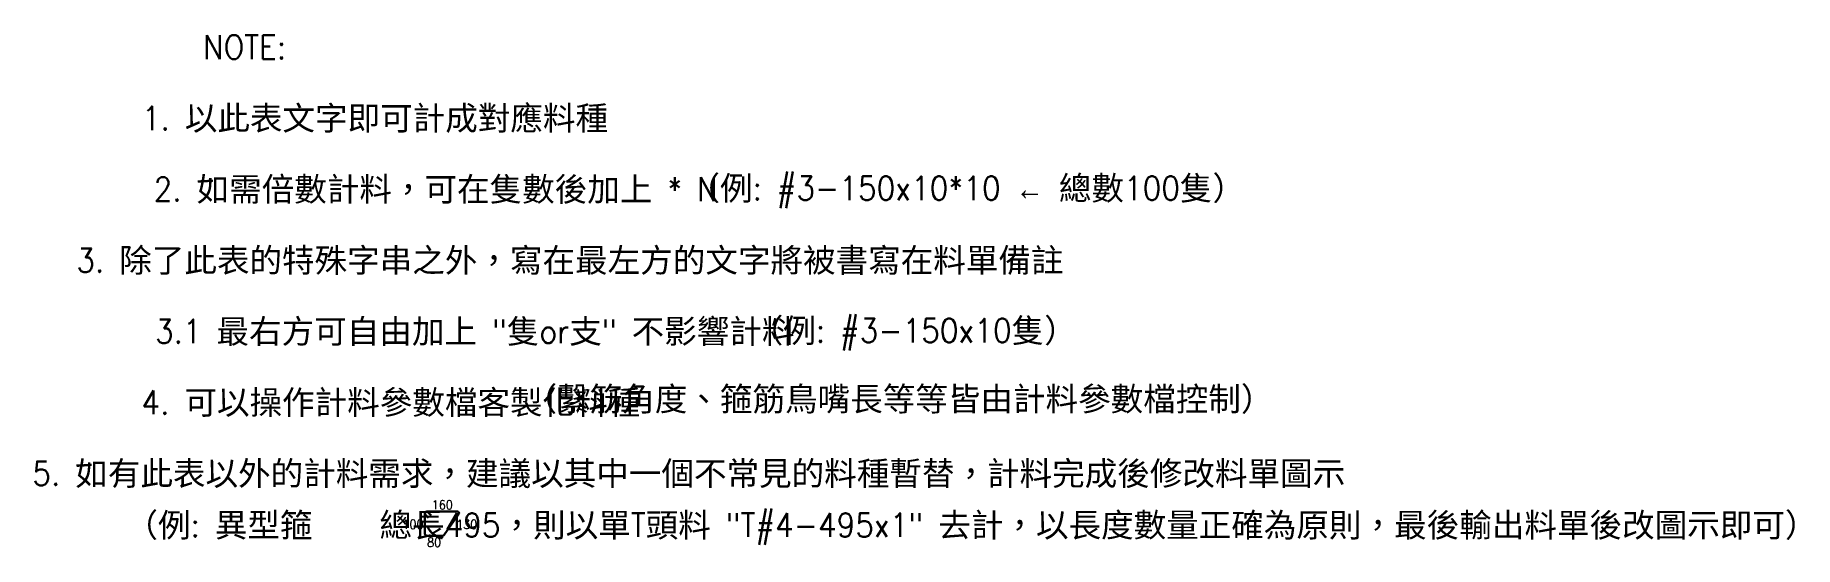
# Model space of a CAD drawing. Header units: millimetres. Extents: x 5 to 10041, y -3338 to 92.
# Drawn here: x 5619 to 10041, y -3338 to -2052 of the extents above; entities that cross this region are included whole.
import ezdxf
from ezdxf.enums import TextEntityAlignment as Align

# ---------------------------------------------------------------- set-up
doc = ezdxf.new("R2010")
doc.units = ezdxf.units.MM
doc.layers.add('1', color=1, linetype='Continuous', true_color=0xff0000)
doc.styles.add('textstyle120', font='standard')
doc.styles.add('textstyle121', font='standard')
doc.styles.add('textstyle122', font='standard')
doc.styles.add('textstyle123', font='standard')
doc.styles.add('textstyle124', font='standard')
doc.styles.add('textstyle125', font='standard')
doc.styles.add('textstyle126', font='standard')
doc.styles.add('textstyle127', font='standard')
doc.styles.add('textstyle128', font='standard')
doc.styles.add('textstyle129', font='standard')
doc.styles.add('textstyle130', font='standard')
doc.styles.add('textstyle131', font='standard')
doc.styles.add('textstyle132', font='standard')
doc.styles.add('textstyle133', font='standard')
doc.styles.add('textstyle134', font='standard')

msp = doc.modelspace()

# ---------------------------------------------------------------- texts
at = {"layer": '1', "color": 2, "true_color": 0xffff00}
for s, style, p in [('NOTE:', 'textstyle120', (6145.4, -2082.1)), ('1. 以此表文字即可計成對應料種', 'textstyle121', (6472.9, -2260.7)), ('2. 如需倍數計料，可在隻數後加上 * N', 'textstyle122', (6625.4, -2439.3)), ('3. 除了此表的特殊字串之外，寫在最左方的文字將被書寫在料單備註', 'textstyle124', (6962.9, -2617.9)), ('3.1 最右方可自由加上 "隻or支" 不影響計料', 'textstyle133', (6723.6, -2796.5)), ('4. 可以操作計料參數檔客製化料種', 'textstyle125', (6512.9, -2975.1)), ('5. 如有此表以外的計料需求，建議以其中一個不常見的料種暫替，計料完成後修改料單圖示', 'textstyle127', (7261.6, -3153.7))]:
    msp.add_text(s, height=60, dxfattribs=dict(at, style=style)).set_placement(p, align=Align.MIDDLE_CENTER)
at = {"layer": '1', "color": 3, "true_color": 0x00ff00}
for s, style, p in [('（例: #3-150x10*10 ← 總數100隻）', 'textstyle123', (7959, -2436.6)), ('（例: #3-150x10隻）', 'textstyle134', (7827, -2794.5)), ('（繫筋角度、箍筋鳥嘴長等等皆由計料參數檔控制）', 'textstyle126', (7789.9, -2966.5)), ('（例: 異型箍    總長495，則以單T頭料 "T#4-495x1" 去計，以長度數量正確為原則，最後輸出料單後改圖示即可）', 'textstyle128', (7972, -3283.4))]:
    msp.add_text(s, height=60, dxfattribs=dict(at, style=style)).set_placement(p, align=Align.MIDDLE_CENTER)
at = {"layer": '1', "color": 2, "lineweight": 30, "true_color": 0xffff00}
for s, style, p in [('160', 'textstyle132', (6615.7, -3232.6)), ('100', 'textstyle130', (6542, -3281.6)), ('130', 'textstyle131', (6677.2, -3281.6)), ('80', 'textstyle129', (6603.9, -3326.9))]:
    msp.add_text(s, height=22.5, dxfattribs=dict(at, style=style)).set_placement(p, align=Align.MIDDLE_LEFT)

# ---------------------------------------------------------------- linework, layer by layer
at = {"layer": '1', "color": 1, "lineweight": 30, "true_color": 0xff0000, "flags": 128}
for points in [[(6680.8, -3249.8), (6602.9, -3249.8, 0.668179), (6599.8, -3257.5), (6607.7, -3265.5)], [(6614.1, -3259.1), (6606.1, -3251.2, 0.668179), (6598.4, -3254.3), (6598.4, -3305.9, 0.414214), (6602.9, -3310.4), (6642.2, -3310.4)], [(6642.2, -3310.4, 0.245211), (6646.6, -3307.7), (6683.7, -3255.6)]]:
    msp.add_lwpolyline(points, format="xyb", dxfattribs=at)
at = {"layer": '1', "color": 1, "lineweight": 30, "true_color": 0xff0000}
msp.add_arc((6680.8, -3253.5), 3.63, 323.5209, 90, dxfattribs=at)

msp.set_redraw_order([(e.dxf.handle, doc.entitydb.next_handle()) for e in msp.query("TEXT MTEXT ATTDEF DIMENSION ARC_DIMENSION")])  # texts and dimensions are drawn at this point

doc.saveas('drawing.dxf')
